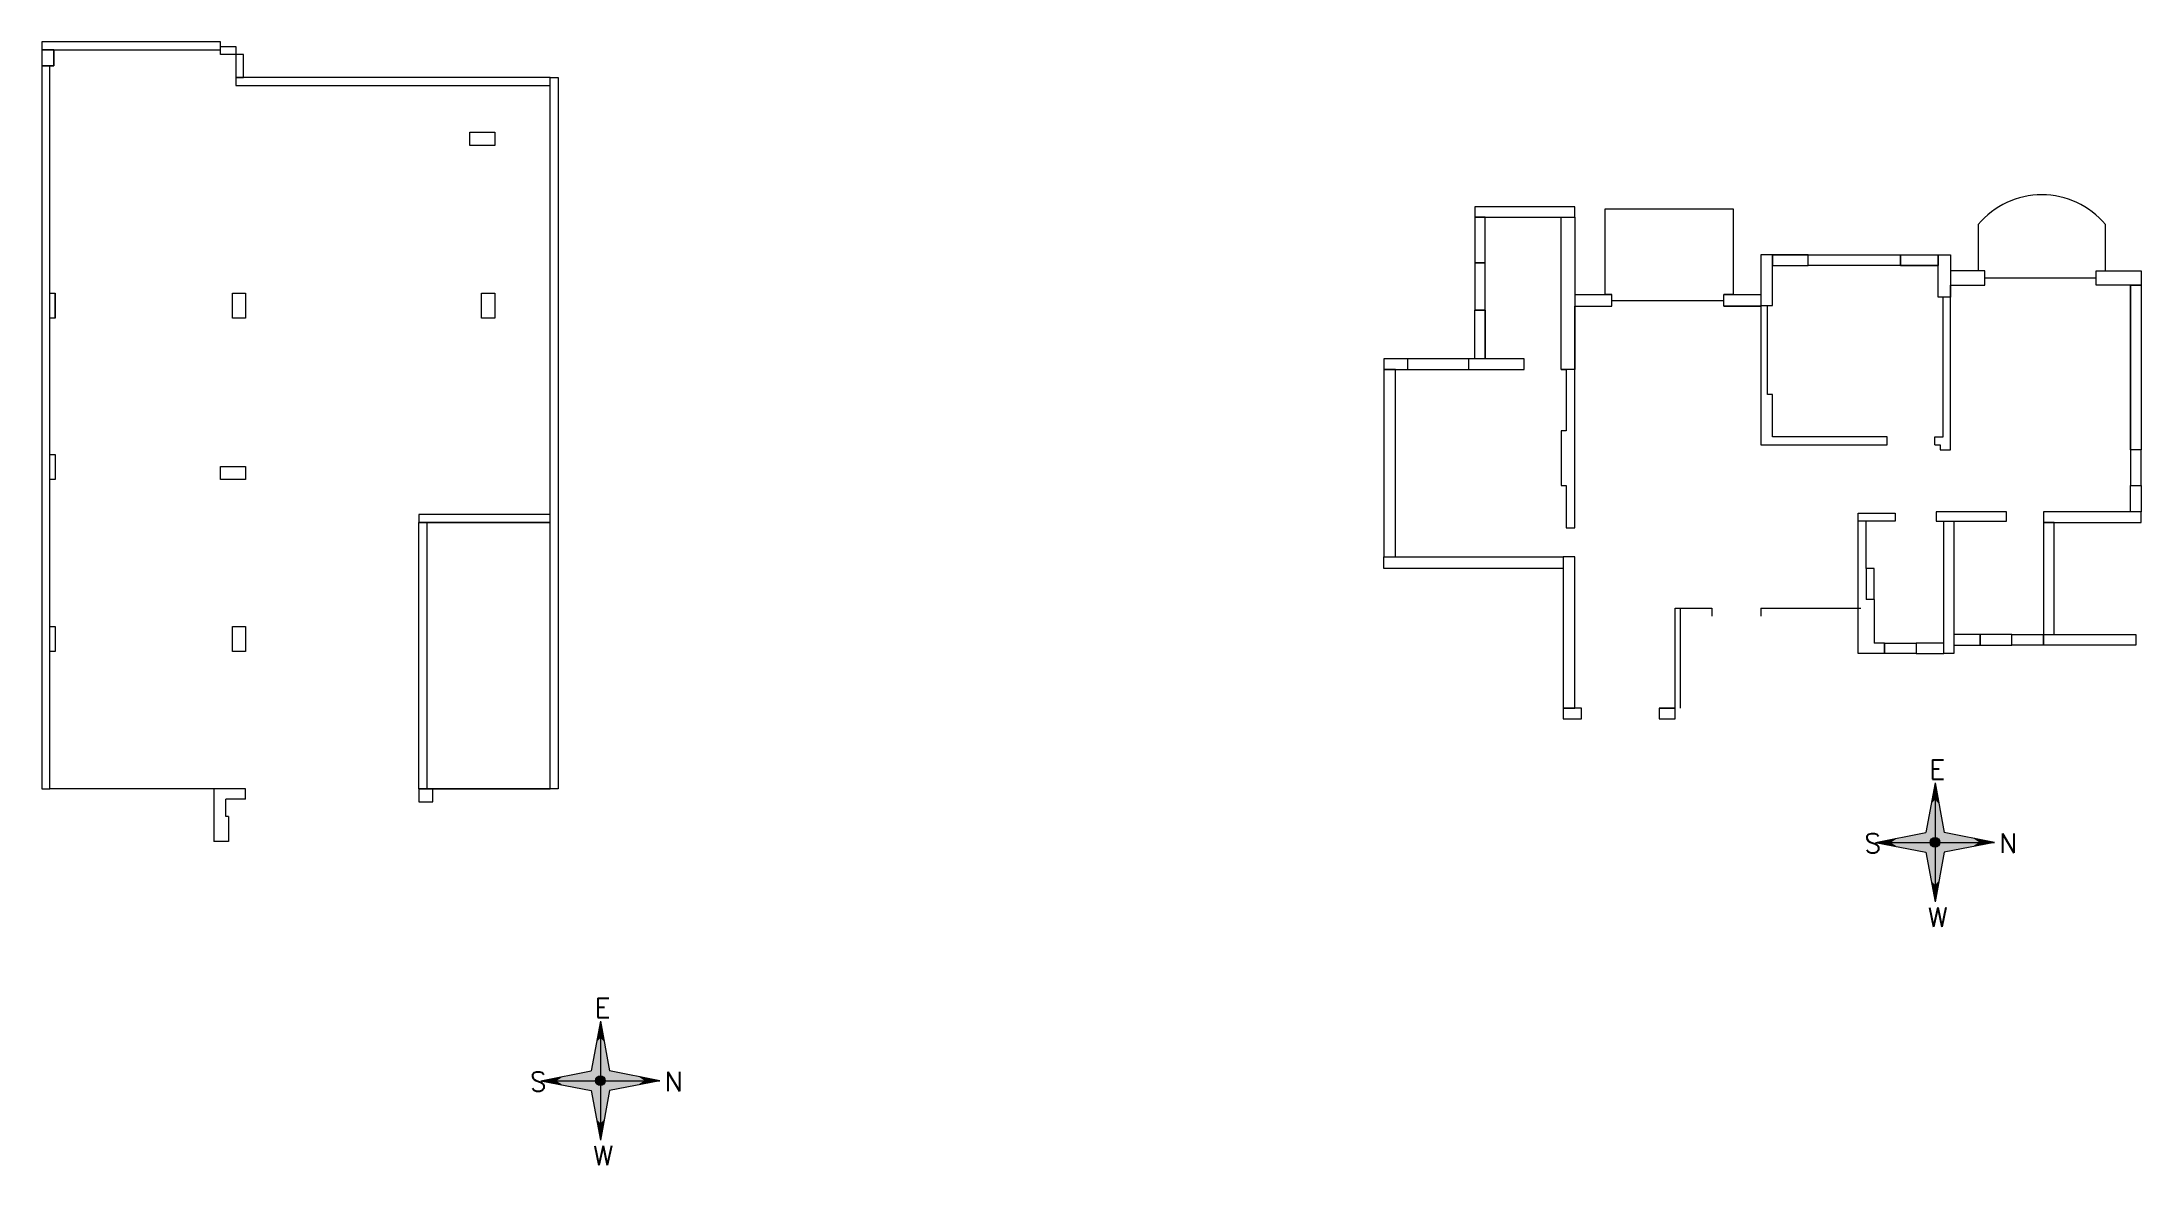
# Model space of a CAD drawing. Header units: inches. Extents: x 111501 to 134888, y 46021 to 52102.
# Drawn here: x 125949 to 127541, y 46088 to 46940 of the extents above; entities that cross this region are included whole.
import ezdxf

# ---------------------------------------------------------------- set-up
doc = ezdxf.new("R2010")
doc.units = ezdxf.units.IN
doc.header["$MEASUREMENT"] = 0
for name, color, linetype, lineweight in [('col', 6, 'Continuous', 30), ('SHEET', 7, 'Continuous', 30), ('wall', 7, 'Continuous', 9)]:
    doc.layers.add(name, color=color, linetype=linetype, lineweight=lineweight)
doc.styles.get("Standard").update_dxf_attribs({"font": 'txt.shx', "height": 6})

msp = doc.modelspace()

# ---------------------------------------------------------------- texts
at = {"layer": 'SHEET', "color": 0, "lineweight": 5, "char_height": 14.68, "width": 9.6984, "attachment_point": 1}
for s, insert in [('E', (127380.38, 46394.99)), ('S', (127331.24, 46338.85)), ('N', (127433.31, 46339.04)), ('W', (127379.21, 46282.99)), ('E', (126367.83, 46214.21)), ('S', (126318.69, 46158.06)), ('N', (126420.76, 46158.26)), ('W', (126366.66, 46102.21))]:
    msp.add_mtext(s, dxfattribs=dict(at, insert=insert))

# ---------------------------------------------------------------- hatches: boundary and pattern name
at = {"layer": 'SHEET', "lineweight": 5}
h = msp.add_hatch(color=0, dxfattribs=at)
h.set_gradient(color1=(0, 0, 41), one_color=1, tint=1, name='CYLINDER')
h.paths.add_polyline_path([(127384.75, 46377.43), (127382, 46362.6), (127384.75, 46365.36)])
h.paths.add_polyline_path([(127384.75, 46377.43), (127384.75, 46365.36), (127387.5, 46362.6)])
h = msp.add_hatch(color=0, dxfattribs=at)
h.set_gradient(color1=(186, 79, 131), one_color=1, tint=1, name='INVHEMISPHERICAL')
h.paths.add_polyline_path([(127350.22, 46332.3), (127354.86, 46329.31), (127377.78, 46324.8), (127382, 46302), (127384.75, 46299.24), (127384.75, 46332.3)])
h.paths.add_polyline_path([(127419.28, 46332.3), (127414.65, 46335.3), (127391.72, 46339.81), (127387.5, 46362.6), (127384.75, 46365.36), (127384.75, 46332.3)])
h = msp.add_hatch(color=0, dxfattribs=at)
h.set_gradient(color1=(186, 79, 131), one_color=1, tint=1, name='CURVED')
h.paths.add_polyline_path([(127384.75, 46365.36), (127382, 46362.6), (127377.78, 46339.81), (127354.86, 46335.3), (127350.22, 46332.3), (127384.75, 46332.3)])
h.paths.add_polyline_path([(127384.75, 46299.24), (127387.5, 46302), (127391.72, 46324.8), (127414.65, 46329.31), (127419.28, 46332.3), (127384.75, 46332.3)])
h = msp.add_hatch(color=0, dxfattribs=at)
h.set_gradient(color1=(0, 0, 41), one_color=1, tint=1, name='CURVED')
h.paths.add_polyline_path([(127339.62, 46332.3), (127350.22, 46332.3), (127354.86, 46335.3)])
h.paths.add_polyline_path([(127339.62, 46332.3), (127354.86, 46329.31), (127350.22, 46332.3)])
h = msp.add_hatch(color=0, dxfattribs=at)
h.set_gradient(color1=(186, 79, 131), one_color=1, tint=1, name='SPHERICAL')
edge = h.paths.add_edge_path()
edge.add_arc((127384.75, 46332.3), 3.63, 0, 360)
h = msp.add_hatch(color=0, dxfattribs=at)
h.set_gradient(color1=(0, 0, 41), one_color=1, tint=1, name='INVCURVED')
h.paths.add_polyline_path([(127429.88, 46332.3), (127419.28, 46332.3), (127414.65, 46329.31)])
h.paths.add_polyline_path([(127429.88, 46332.3), (127414.65, 46335.3), (127419.28, 46332.3)])
h = msp.add_hatch(color=0, dxfattribs=at)
h.set_gradient(color1=(0, 0, 41), one_color=1, tint=1)
h.paths.add_polyline_path([(127384.75, 46299.24), (127382, 46302), (127384.75, 46287.17)])
h.paths.add_polyline_path([(127384.75, 46287.17), (127387.5, 46302), (127384.75, 46299.24)])
h = msp.add_hatch(color=0, dxfattribs=at)
h.set_gradient(color1=(186, 79, 131), one_color=1, tint=1, name='INVHEMISPHERICAL')
h.paths.add_polyline_path([(126337.67, 46151.52), (126342.31, 46148.53), (126365.23, 46144.02), (126369.46, 46121.22), (126372.2, 46118.46), (126372.2, 46151.52)])
h.paths.add_polyline_path([(126406.73, 46151.52), (126402.1, 46154.52), (126379.18, 46159.03), (126374.95, 46181.82), (126372.2, 46184.58), (126372.2, 46151.52)])
h = msp.add_hatch(color=0, dxfattribs=at)
h.set_gradient(color1=(186, 79, 131), one_color=1, tint=1, name='CURVED')
h.paths.add_polyline_path([(126372.2, 46184.58), (126369.46, 46181.82), (126365.23, 46159.03), (126342.31, 46154.52), (126337.67, 46151.52), (126372.2, 46151.52)])
h.paths.add_polyline_path([(126372.2, 46118.46), (126374.95, 46121.22), (126379.18, 46144.02), (126402.1, 46148.53), (126406.73, 46151.52), (126372.2, 46151.52)])
h = msp.add_hatch(color=0, dxfattribs=at)
h.set_gradient(color1=(0, 0, 41), one_color=1, tint=1, name='CYLINDER')
h.paths.add_polyline_path([(126372.2, 46196.65), (126369.46, 46181.82), (126372.2, 46184.58)])
h.paths.add_polyline_path([(126372.2, 46196.65), (126372.2, 46184.58), (126374.95, 46181.82)])
h = msp.add_hatch(color=0, dxfattribs=at)
h.set_gradient(color1=(0, 0, 41), one_color=1, tint=1, name='CURVED')
h.paths.add_polyline_path([(126327.07, 46151.52), (126337.67, 46151.52), (126342.31, 46154.52)])
h.paths.add_polyline_path([(126327.07, 46151.52), (126342.31, 46148.53), (126337.67, 46151.52)])
h = msp.add_hatch(color=0, dxfattribs=at)
h.set_gradient(color1=(186, 79, 131), one_color=1, tint=1, name='SPHERICAL')
edge = h.paths.add_edge_path()
edge.add_arc((126372.2, 46151.52), 3.63, 0, 360)
h = msp.add_hatch(color=0, dxfattribs=at)
h.set_gradient(color1=(0, 0, 41), one_color=1, tint=1, name='INVCURVED')
h.paths.add_polyline_path([(126417.34, 46151.52), (126406.73, 46151.52), (126402.1, 46148.53)])
h.paths.add_polyline_path([(126417.34, 46151.52), (126402.1, 46154.52), (126406.73, 46151.52)])
h = msp.add_hatch(color=0, dxfattribs=at)
h.set_gradient(color1=(0, 0, 41), one_color=1, tint=1)
h.paths.add_polyline_path([(126372.2, 46118.46), (126369.46, 46121.22), (126372.2, 46106.39)])
h.paths.add_polyline_path([(126372.2, 46106.39), (126374.95, 46121.22), (126372.2, 46118.46)])

# ---------------------------------------------------------------- linework, layer by layer
at = {"layer": 'col', "lineweight": 5}
for points in [[(126273.04, 46871), (126292.04, 46871), (126292.04, 46861), (126273.04, 46861)], [(126093.04, 46730), (126093.04, 46749), (126103.04, 46749), (126103.04, 46730)], [(126282.04, 46730), (126282.04, 46749), (126292.04, 46749), (126292.04, 46730)], [(126084.04, 46617.5), (126103.04, 46617.5), (126103.04, 46607.5), (126084.04, 46607.5)], [(126093.04, 46477), (126093.04, 46496), (126103.04, 46496), (126103.04, 46477)]]:
    msp.add_lwpolyline(points, close=True, dxfattribs=at)
for points in [[(125954.54, 46749), (125958.54, 46749), (125958.54, 46730), (125954.54, 46730)], [(125958.54, 46730), (125958.54, 46749)], [(125954.54, 46626.5), (125958.54, 46626.5), (125958.54, 46607.5), (125954.54, 46607.5)], [(125954.54, 46496), (125958.54, 46496), (125958.54, 46477), (125954.54, 46477)]]:
    msp.add_lwpolyline(points, dxfattribs=at)
at = {"layer": 'SHEET', "color": 0, "lineweight": 5}
for p, q in [((127384.75, 46377.43), (127377.78, 46339.81)), ((127384.75, 46377.43), (127384.75, 46287.17)), ((127384.75, 46377.43), (127391.72, 46339.81)), ((127384.75, 46365.36), (127382, 46362.6)), ((127384.75, 46365.36), (127387.5, 46362.6)), ((127339.62, 46332.3), (127377.78, 46339.81)), ((127339.62, 46332.3), (127429.88, 46332.3)), ((127339.62, 46332.3), (127377.78, 46324.8)), ((127350.22, 46332.3), (127354.86, 46335.3)), ((127350.22, 46332.3), (127354.86, 46329.31)), ((127429.88, 46332.3), (127391.72, 46339.81)), ((127429.88, 46332.3), (127391.72, 46324.8)), ((127419.28, 46332.3), (127414.65, 46335.3)), ((127419.28, 46332.3), (127414.65, 46329.31)), ((127377.78, 46324.8), (127384.75, 46287.17)), ((127391.72, 46324.8), (127384.75, 46287.17)), ((127384.75, 46299.24), (127382, 46302)), ((127384.75, 46299.24), (127387.5, 46302)), ((126372.2, 46196.65), (126365.23, 46159.03)), ((126372.2, 46184.58), (126369.46, 46181.82)), ((126372.2, 46196.65), (126372.2, 46106.39)), ((126372.2, 46196.65), (126379.18, 46159.03)), ((126372.2, 46184.58), (126374.95, 46181.82)), ((126327.07, 46151.52), (126365.23, 46159.03)), ((126327.07, 46151.52), (126417.34, 46151.52)), ((126327.07, 46151.52), (126365.23, 46144.02)), ((126337.67, 46151.52), (126342.31, 46154.52)), ((126337.67, 46151.52), (126342.31, 46148.53)), ((126417.34, 46151.52), (126379.18, 46159.03)), ((126417.34, 46151.52), (126379.18, 46144.02)), ((126406.73, 46151.52), (126402.1, 46154.52)), ((126406.73, 46151.52), (126402.1, 46148.53)), ((126365.23, 46144.02), (126372.2, 46106.39)), ((126379.18, 46144.02), (126372.2, 46106.39)), ((126372.2, 46118.46), (126369.46, 46121.22)), ((126372.2, 46118.46), (126374.95, 46121.22))]:
    msp.add_line(p, q, dxfattribs=at)
for centre in [(127384.75, 46332.3), (126372.2, 46151.52)]:
    msp.add_circle(centre, 3.63, dxfattribs=at)
at = {"layer": 'wall', "lineweight": 5}
for p, q in [((125957.54, 46933.5), (125957.54, 46921.5)), ((125957.54, 46921.5), (125954.54, 46921.5)), ((127134.52, 46748.01), (127134.52, 46813.01)), ((127134.52, 46813.01), (127231.52, 46813.01)), ((127231.52, 46813.01), (127231.52, 46748.01)), ((127417.52, 46801.01), (127417.52, 46766.01)), ((127514.02, 46766.01), (127514.02, 46801.01)), ((127043.52, 46772.01), (127035.52, 46772.01)), ((127261.52, 46778.01), (127288.52, 46778.01)), ((127358.52, 46778.01), (127387.02, 46778.01)), ((127261.52, 46739.51), (127261.52, 46770.01)), ((127261.52, 46770.01), (127288.52, 46770.01)), ((127358.52, 46770.01), (127387.02, 46770.01)), ((127387.02, 46746.01), (127387.02, 46770.01)), ((127422.52, 46760.51), (127507.02, 46760.51)), ((127111.52, 46748.01), (127139.52, 46748.01)), ((127139.52, 46748.01), (127134.52, 46748.01)), ((127139.52, 46739.01), (127139.52, 46748.01)), ((127139.52, 46743.51), (127224.52, 46743.51)), ((127224.52, 46739.01), (127224.52, 46748.01)), ((127231.52, 46748.01), (127224.52, 46748.01)), ((127391.02, 46746.01), (127387.02, 46746.01)), ((127391.02, 46640.01), (127391.02, 46746.01)), ((127396.52, 46630.01), (127396.52, 46755.01)), ((127533.02, 46755.01), (127533.02, 46630.01)), ((127043.52, 46736.01), (127035.52, 46736.01)), ((127043.52, 46699.01), (127043.52, 46736.01)), ((127111.52, 46571.01), (127111.52, 46739.01)), ((127111.52, 46739.01), (127139.52, 46739.01)), ((127224.52, 46739.01), (127252.52, 46739.01)), ((127252.52, 46739.01), (127252.52, 46634.01)), ((127257.52, 46672.01), (127257.52, 46739.51)), ((127257.52, 46739.51), (127261.52, 46739.51)), ((127101.02, 46691.01), (127105.02, 46691.01)), ((127105.02, 46691.01), (127105.02, 46644.51)), ((127261.52, 46672.01), (127257.52, 46672.01)), ((127261.52, 46640.01), (127261.52, 46672.01)), ((127105.02, 46644.51), (127101.02, 46644.51)), ((127101.02, 46644.51), (127101.02, 46603.01)), ((127252.52, 46634.01), (127348.52, 46634.01)), ((127348.52, 46640.01), (127261.52, 46640.01)), ((127348.52, 46634.01), (127348.52, 46640.01)), ((127384.52, 46634.01), (127384.52, 46640.01)), ((127384.52, 46640.01), (127391.02, 46640.01)), ((127384.52, 46634.01), (127388.52, 46634.01)), ((127388.52, 46634.01), (127388.52, 46630.01)), ((127388.52, 46630.01), (127396.52, 46630.01)), ((127101.02, 46603.01), (127105.02, 46603.01)), ((127105.02, 46603.01), (127105.02, 46571.01)), ((127533.02, 46603.01), (127541.02, 46603.01)), ((127385.52, 46583.01), (127385.52, 46576.01)), ((127105.02, 46571.01), (127111.52, 46571.01)), ((127326.52, 46475.51), (127326.52, 46576.01)), ((127332.52, 46540.01), (127332.52, 46576.01)), ((127385.52, 46576.01), (127391.52, 46576.01)), ((127111.52, 46549.01), (127104.52, 46549.01)), ((127338.52, 46540.01), (127332.52, 46540.01)), ((127332.52, 46540.01), (127332.52, 46516.51)), ((127338.52, 46516.51), (127338.52, 46540.01)), ((127187.52, 46434.01), (127187.52, 46510.01)), ((127187.52, 46510.01), (127215.52, 46510.01)), ((127191.52, 46434.01), (127191.52, 46510.01)), ((127215.52, 46510.01), (127215.52, 46504.01)), ((127252.52, 46510.01), (127252.52, 46504.01)), ((127252.52, 46510.01), (127328.52, 46510.01)), ((127338.52, 46516.51), (127332.52, 46516.51)), ((127338.52, 46516.51), (127338.52, 46483.51)), ((127346.52, 46475.51), (127326.52, 46475.51)), ((127346.52, 46483.51), (127338.52, 46483.51)), ((127346.52, 46483.51), (127346.52, 46475.51)), ((127175.52, 46434.01), (127187.52, 46434.01)), ((127175.52, 46434.01), (127175.52, 46426.01)), ((126103.04, 46373), (125954.54, 46373)), ((126079.04, 46373), (126079.04, 46333)), ((126103.04, 46365), (126088.04, 46365)), ((126088.04, 46352), (126088.04, 46365)), ((126103.04, 46365), (126103.04, 46373)), ((126234.54, 46373), (126334.04, 46373)), ((126234.54, 46373), (126334.04, 46373)), ((126234.54, 46373), (126234.54, 46363)), ((126234.54, 46363), (126245.04, 46363)), ((126245.04, 46363), (126245.04, 46373)), ((126090.04, 46352), (126088.04, 46352)), ((126090.04, 46352), (126090.04, 46333)), ((126090.04, 46333), (126079.04, 46333))]:
    msp.add_line(p, q, dxfattribs=at)
for points in [[(125948.54, 46933.5), (126084.04, 46933.5), (126084.04, 46939.5), (125948.54, 46939.5)], [(125948.54, 46921.5), (125957.54, 46921.5), (125957.54, 46933.5), (125948.54, 46933.5)], [(126084.04, 46936), (126095.54, 46936), (126095.54, 46930), (126084.04, 46930)], [(125948.54, 46373), (125954.54, 46373), (125954.54, 46921.5), (125948.54, 46921.5)], [(126095.54, 46912.5), (126101.54, 46912.5), (126101.54, 46930), (126095.54, 46930)], [(126095.54, 46906.5), (126334.04, 46906.5), (126334.04, 46912.5), (126095.54, 46912.5)], [(126334.04, 46912.5), (126340.04, 46912.5), (126340.04, 46373), (126334.04, 46373)], [(127035.52, 46806.51), (127111.52, 46806.51), (127111.52, 46814.51), (127035.52, 46814.51)], [(127035.52, 46772.01), (127043.52, 46772.01), (127043.52, 46806.51), (127035.52, 46806.51)], [(127101.02, 46806.51), (127111.52, 46806.51), (127111.52, 46691.01), (127101.02, 46691.01)], [(127035.52, 46736.01), (127043.52, 46736.01), (127043.52, 46772.01), (127035.52, 46772.01)], [(127261.52, 46778.01), (127252.52, 46778.01), (127252.52, 46739.51), (127261.52, 46739.51)], [(127288.52, 46778.01), (127261.52, 46778.01), (127261.52, 46770.01), (127288.52, 46770.01)], [(127288.52, 46778.01), (127358.52, 46778.01), (127358.52, 46770.01), (127288.52, 46770.01)], [(127358.52, 46778.01), (127387.02, 46778.01), (127387.02, 46770.01), (127358.52, 46770.01)], [(127387.02, 46778.01), (127396.52, 46778.01), (127396.52, 46746.01), (127387.02, 46746.01)], [(127396.52, 46755.01), (127422.52, 46755.01), (127422.52, 46766.01), (127396.52, 46766.01)], [(127507.02, 46766.01), (127541.02, 46766.01), (127541.02, 46755.01), (127507.02, 46755.01)], [(127224.52, 46748.01), (127252.52, 46748.01), (127252.52, 46739.01), (127224.52, 46739.01)], [(127541.02, 46630.01), (127533.02, 46630.01), (127533.02, 46755.01), (127541.02, 46755.01)], [(127035.52, 46736.01), (127043.52, 46736.01), (127043.52, 46699.01), (127035.52, 46699.01)], [(126966.52, 46691.01), (127073.02, 46691.01), (127073.02, 46699.01), (126966.52, 46699.01)], [(126984.52, 46691.01), (127031.02, 46691.01), (127031.02, 46699.01), (126984.52, 46699.01)], [(126966.52, 46549.01), (126975.52, 46549.01), (126975.52, 46691.01), (126966.52, 46691.01)], [(127533.02, 46603.01), (127541.02, 46603.01), (127541.02, 46630.01), (127533.02, 46630.01)], [(127533.02, 46603.01), (127541.02, 46603.01), (127541.02, 46583.01), (127533.02, 46583.01)], [(126234.54, 46575), (126334.04, 46575), (126334.04, 46581), (126234.54, 46581)], [(127326.52, 46582.01), (127354.52, 46582.01), (127354.52, 46576.01), (127326.52, 46576.01)], [(127385.52, 46576.01), (127439.02, 46576.01), (127439.02, 46583.01), (127385.52, 46583.01)], [(127467.02, 46575.01), (127541.02, 46575.01), (127541.02, 46583.01), (127467.02, 46583.01)], [(126234.54, 46575), (126240.54, 46575), (126240.54, 46373), (126234.54, 46373)], [(127391.52, 46576.01), (127399.02, 46576.01), (127399.02, 46475.51), (127391.52, 46475.51)], [(127467.02, 46490.01), (127475.02, 46490.01), (127475.02, 46575.01), (127467.02, 46575.01)], [(127102.52, 46540.01), (126966.52, 46540.01), (126966.52, 46549.01), (127102.52, 46549.01)], [(127102.52, 46434.01), (127111.52, 46434.01), (127111.52, 46549.01), (127102.52, 46549.01)], [(127419.02, 46490.01), (127399.02, 46490.01), (127399.02, 46482.01), (127419.02, 46482.01)], [(127443.02, 46490.01), (127419.02, 46490.01), (127419.02, 46482.01), (127443.02, 46482.01)], [(127467.02, 46482.01), (127443.02, 46482.01), (127443.02, 46490.01), (127467.02, 46490.01)], [(127467.02, 46490.01), (127537.02, 46490.01), (127537.02, 46482.01), (127467.02, 46482.01)], [(127346.52, 46483.51), (127370.52, 46483.51), (127370.52, 46475.51), (127346.52, 46475.51)], [(127370.52, 46475.51), (127391.52, 46475.51), (127391.52, 46483.51), (127370.52, 46483.51)], [(127102.52, 46426.01), (127116.52, 46426.01), (127116.52, 46434.01), (127102.52, 46434.01)], [(127187.52, 46434.01), (127175.52, 46434.01), (127175.52, 46426.01), (127187.52, 46426.01)]]:
    msp.add_lwpolyline(points, close=True, dxfattribs=at)
for points in [[(126334.04, 46581), (126234.54, 46581)], [(126334.04, 46575), (126234.54, 46575)], [(126334.04, 46373), (126234.54, 46373)]]:
    msp.add_lwpolyline(points, dxfattribs=at)
msp.add_arc((127465.77, 46760.74), 62.85, 39.84821, 140.15179, dxfattribs=at)

msp.set_redraw_order([(e.dxf.handle, doc.entitydb.next_handle()) for e in msp.query("TEXT MTEXT ATTDEF DIMENSION ARC_DIMENSION")])  # texts and dimensions are drawn at this point

doc.saveas('drawing.dxf')
